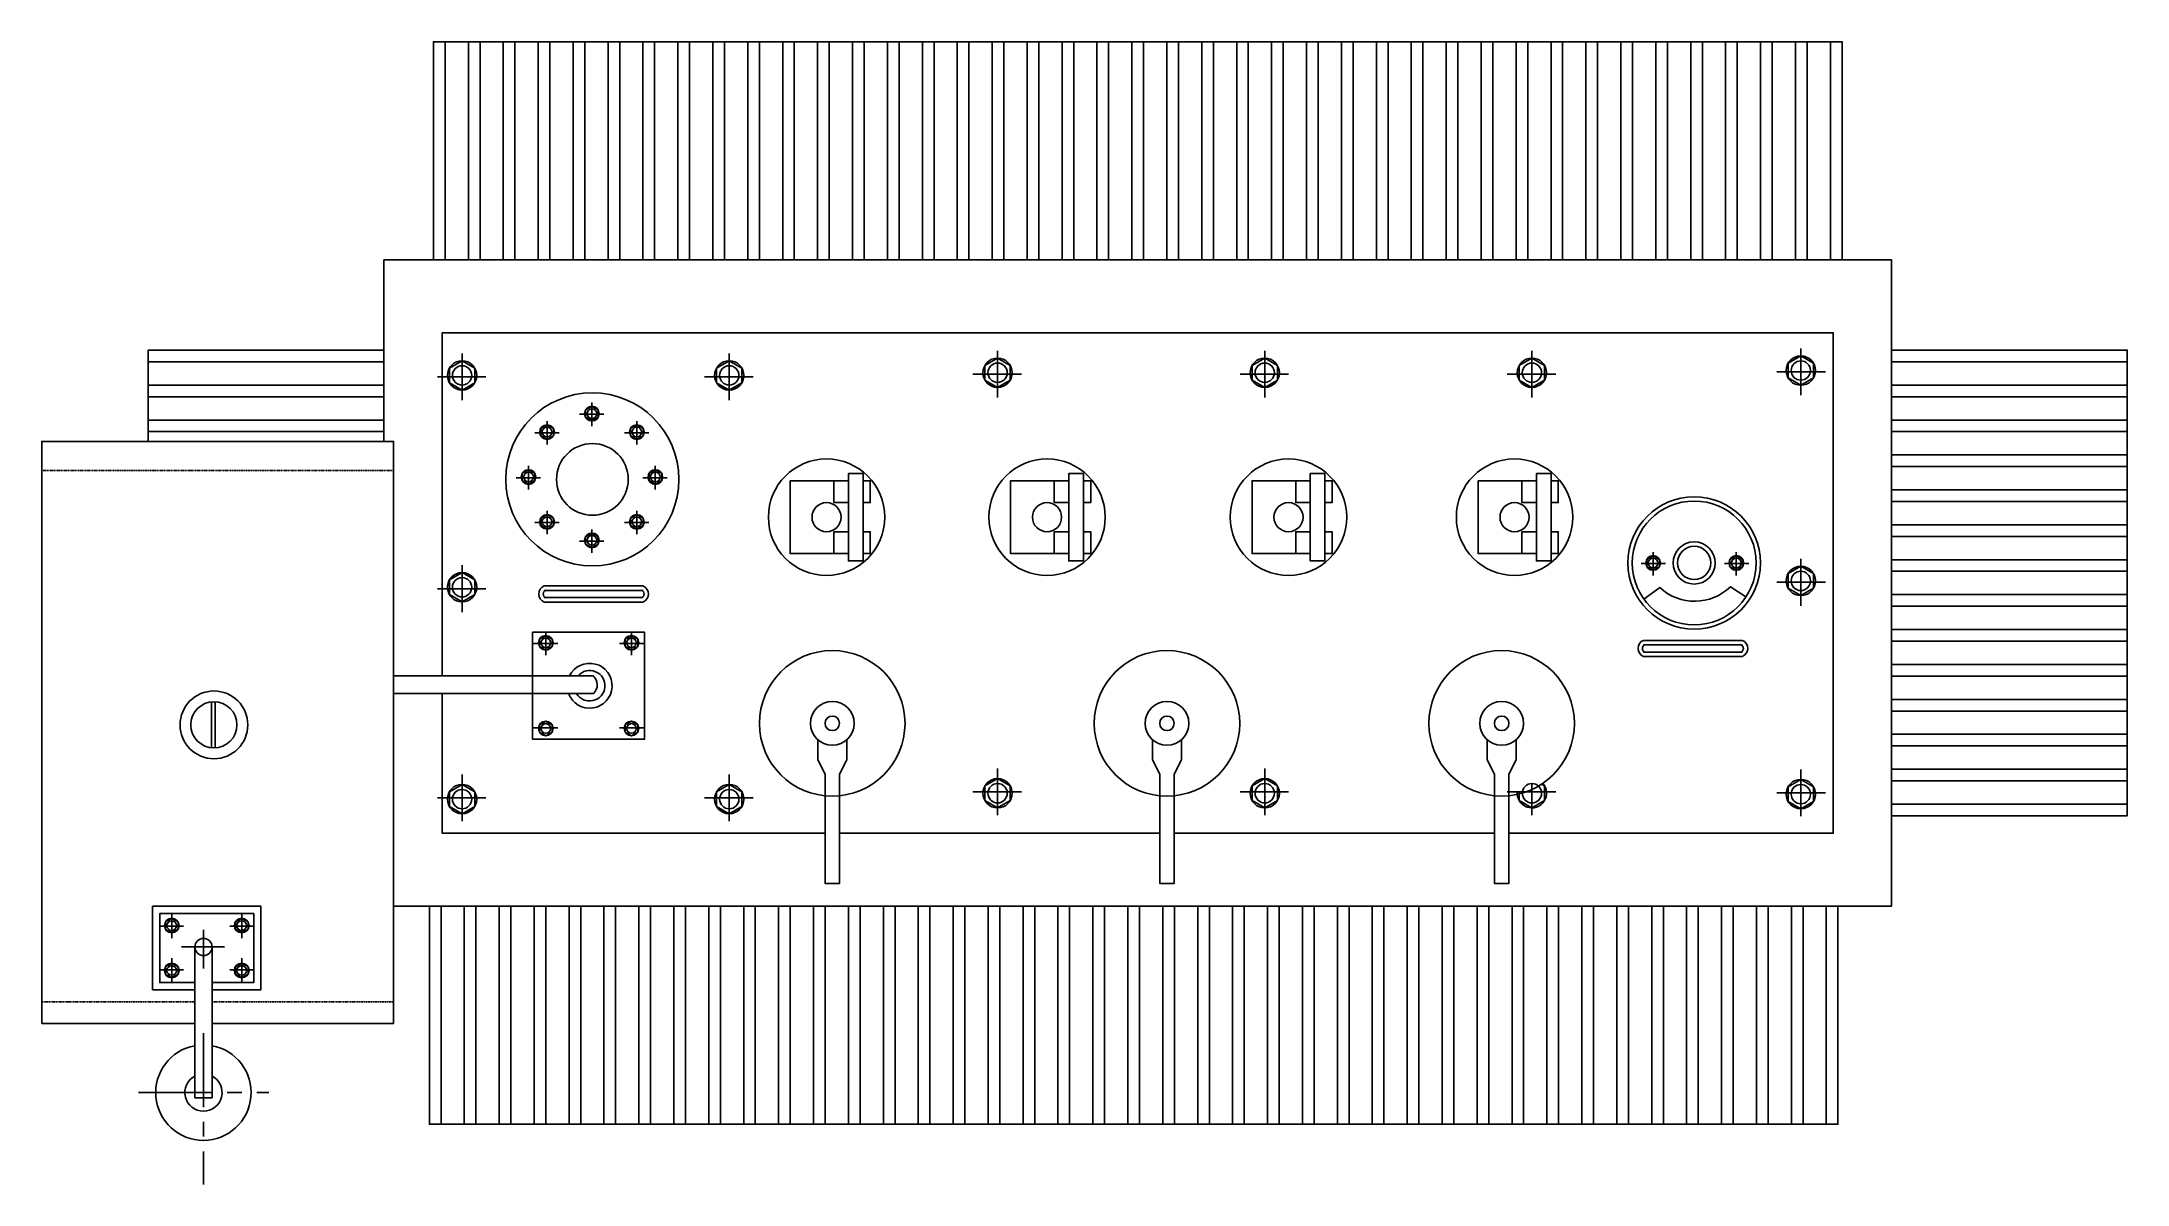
# Model space of a CAD drawing. Header units: millimetres. Extents: x 20927 to 53748, y 38421 to 54891.
# Drawn here: x 47596 to 49388, y 53742 to 54723 of the extents above; entities that cross this region are included whole.
import ezdxf

# ---------------------------------------------------------------- set-up
doc = ezdxf.new("R2010")
doc.units = ezdxf.units.MM
doc.linetypes.add('CENTERX2', pattern=[101.6, 63.5, -12.7, 12.7, -12.7])
doc.linetypes.add('DASHEDX2', pattern=[1.5, 1, -0.5])
doc.layers.add('Btrans.', color=2, linetype='Continuous')
doc.layers.add('HIGHT', color=8, linetype='Continuous')

msp = doc.modelspace()

# ---------------------------------------------------------------- linework, layer by layer
at = {"layer": 'Btrans.'}
msp.add_line((48281.8, 54043.4), (48556.8, 54043.4), dxfattribs=at)
for points in [[(49142.9, 54535.9), (49142.9, 54723.4), (47932.9, 54723.4), (47932.9, 54535.9)], [(47898.7, 53980.9), (49185.4, 53980.9), (49185.4, 54535.9), (47890.4, 54535.9), (47890.4, 54380)], [(48856.8, 54043.4), (49135.4, 54043.4), (49135.4, 54473.4), (47940.4, 54473.4), (47940.4, 54178.5)], [(47687.9, 54380), (47687.9, 54458.4), (47890.4, 54458.4)], [(49185.4, 54058.4), (49387.9, 54058.4), (49387.9, 54458.4), (49185.4, 54458.4)], [(47940.4, 54163.5), (47940.4, 54043.4), (48269.3, 54043.4)], [(48569.3, 54043.4), (48844.3, 54043.4)], [(47929.4, 53980.9), (47929.4, 53793.4), (49139.4, 53793.4), (49139.4, 53980.9)]]:
    msp.add_lwpolyline(points, dxfattribs=at)
at = {"layer": 'HIGHT'}
for p, q in [((47942.9, 54723.4), (47942.9, 54535.9)), ((47962.9, 54723.4), (47962.9, 54535.9)), ((47972.9, 54723.4), (47972.9, 54535.9)), ((47992.9, 54723.4), (47992.9, 54535.9)), ((48002.9, 54723.4), (48002.9, 54535.9)), ((48022.9, 54723.4), (48022.9, 54535.9)), ((48032.9, 54723.4), (48032.9, 54535.9)), ((48052.9, 54723.4), (48052.9, 54535.9)), ((48062.9, 54723.4), (48062.9, 54535.9)), ((48082.9, 54723.4), (48082.9, 54535.9)), ((48092.9, 54723.4), (48092.9, 54535.9)), ((48112.9, 54723.4), (48112.9, 54535.9)), ((48122.9, 54723.4), (48122.9, 54535.9)), ((48142.9, 54723.4), (48142.9, 54535.9)), ((48152.9, 54723.4), (48152.9, 54535.9)), ((48172.9, 54723.4), (48172.9, 54535.9)), ((48182.9, 54723.4), (48182.9, 54535.9)), ((48202.9, 54723.4), (48202.9, 54535.9)), ((48212.9, 54723.4), (48212.9, 54535.9)), ((48232.9, 54723.4), (48232.9, 54535.9)), ((48242.9, 54723.4), (48242.9, 54535.9)), ((48262.9, 54723.4), (48262.9, 54535.9)), ((48272.9, 54723.4), (48272.9, 54535.9)), ((48292.9, 54723.4), (48292.9, 54535.9)), ((48302.9, 54723.4), (48302.9, 54535.9)), ((48322.9, 54723.4), (48322.9, 54535.9)), ((48332.9, 54723.4), (48332.9, 54535.9)), ((48352.9, 54723.4), (48352.9, 54535.9)), ((48362.9, 54723.4), (48362.9, 54535.9)), ((48382.9, 54723.4), (48382.9, 54535.9)), ((48392.9, 54723.4), (48392.9, 54535.9)), ((48412.9, 54723.4), (48412.9, 54535.9)), ((48422.9, 54723.4), (48422.9, 54535.9)), ((48442.9, 54723.4), (48442.9, 54535.9)), ((48452.9, 54723.4), (48452.9, 54535.9)), ((48472.9, 54723.4), (48472.9, 54535.9)), ((48482.9, 54723.4), (48482.9, 54535.9)), ((48502.9, 54723.4), (48502.9, 54535.9)), ((48512.9, 54723.4), (48512.9, 54535.9)), ((48532.9, 54723.4), (48532.9, 54535.9)), ((48542.9, 54723.4), (48542.9, 54535.9)), ((48562.9, 54723.4), (48562.9, 54535.9)), ((48572.9, 54723.4), (48572.9, 54535.9)), ((48592.9, 54723.4), (48592.9, 54535.9)), ((48602.9, 54723.4), (48602.9, 54535.9)), ((48622.9, 54723.4), (48622.9, 54535.9)), ((48632.9, 54723.4), (48632.9, 54535.9)), ((48652.9, 54723.4), (48652.9, 54535.9)), ((48662.9, 54723.4), (48662.9, 54535.9)), ((48682.9, 54723.4), (48682.9, 54535.9)), ((48692.9, 54723.4), (48692.9, 54535.9)), ((48712.9, 54723.4), (48712.9, 54535.9)), ((48722.9, 54723.4), (48722.9, 54535.9)), ((48742.9, 54723.4), (48742.9, 54535.9)), ((48752.9, 54723.4), (48752.9, 54535.9)), ((48772.9, 54723.4), (48772.9, 54535.9)), ((48782.9, 54723.4), (48782.9, 54535.9)), ((48802.9, 54723.4), (48802.9, 54535.9)), ((48812.9, 54723.4), (48812.9, 54535.9)), ((48832.9, 54723.4), (48832.9, 54535.9)), ((48842.9, 54723.4), (48842.9, 54535.9)), ((48862.9, 54723.4), (48862.9, 54535.9)), ((48872.9, 54723.4), (48872.9, 54535.9)), ((48892.9, 54723.4), (48892.9, 54535.9)), ((48902.9, 54723.4), (48902.9, 54535.9)), ((48922.9, 54723.4), (48922.9, 54535.9)), ((48932.9, 54723.4), (48932.9, 54535.9)), ((48952.9, 54723.4), (48952.9, 54535.9)), ((48962.9, 54723.4), (48962.9, 54535.9)), ((48982.9, 54723.4), (48982.9, 54535.9)), ((48992.9, 54723.4), (48992.9, 54535.9)), ((49012.9, 54723.4), (49012.9, 54535.9)), ((49022.9, 54723.4), (49022.9, 54535.9)), ((49042.9, 54723.4), (49042.9, 54535.9)), ((49052.9, 54723.4), (49052.9, 54535.9)), ((49072.9, 54723.4), (49072.9, 54535.9)), ((49082.9, 54723.4), (49082.9, 54535.9)), ((49102.9, 54723.4), (49102.9, 54535.9)), ((49112.9, 54723.4), (49112.9, 54535.9)), ((49132.9, 54723.4), (49132.9, 54535.9)), ((47687.9, 54448.4), (47890.4, 54448.4)), ((49185.4, 54448.4), (49387.9, 54448.4)), ((47687.9, 54428.4), (47890.4, 54428.4)), ((49185.4, 54428.4), (49387.9, 54428.4)), ((47687.9, 54418.4), (47890.4, 54418.4)), ((49185.4, 54418.4), (49387.9, 54418.4)), ((47687.9, 54398.4), (47890.4, 54398.4)), ((49185.4, 54398.4), (49387.9, 54398.4)), ((47687.9, 54388.4), (47890.4, 54388.4)), ((49185.4, 54388.4), (49387.9, 54388.4)), ((49185.4, 54368.4), (49387.9, 54368.4)), ((49185.4, 54358.4), (49387.9, 54358.4)), ((49185.4, 54338.4), (49387.9, 54338.4)), ((49185.4, 54328.4), (49387.9, 54328.4)), ((49185.4, 54308.4), (49387.9, 54308.4)), ((49185.4, 54298.4), (49387.9, 54298.4)), ((49185.4, 54278.4), (49387.9, 54278.4)), ((49185.4, 54268.4), (49387.9, 54268.4)), ((48028.1, 54252), (48112.9, 54252)), ((48986.5, 54254.4), (48972.7, 54244.5)), ((49185.4, 54248.4), (49387.9, 54248.4)), ((48112.9, 54245.8), (48028.1, 54245.8)), ((49185.4, 54238.4), (49387.9, 54238.4)), ((49185.4, 54218.4), (49387.9, 54218.4)), ((48972.4, 54205.3), (49057.2, 54205.3)), ((49057.2, 54199.1), (48972.4, 54199.1)), ((49185.4, 54208.4), (49387.9, 54208.4)), ((47898.7, 54178.5), (48070.4, 54178.5)), ((49185.4, 54188.4), (49387.9, 54188.4)), ((49185.4, 54178.4), (49387.9, 54178.4)), ((47742.3, 54156.2), (47742.3, 54116.8)), ((47745.5, 54156.2), (47745.5, 54116.8)), ((49185.4, 54158.4), (49387.9, 54158.4)), ((49185.4, 54148.4), (49387.9, 54148.4)), ((49185.4, 54128.4), (49387.9, 54128.4)), ((49185.4, 54118.4), (49387.9, 54118.4)), ((49185.4, 54098.4), (49387.9, 54098.4)), ((49185.4, 54088.4), (49387.9, 54088.4)), ((49185.4, 54068.4), (49387.9, 54068.4)), ((47939.4, 53980.9), (47939.4, 53793.4)), ((47959.4, 53980.9), (47959.4, 53793.4)), ((47969.4, 53980.9), (47969.4, 53793.4)), ((47989.4, 53980.9), (47989.4, 53793.4)), ((47999.4, 53980.9), (47999.4, 53793.4)), ((48019.4, 53980.9), (48019.4, 53793.4)), ((48029.4, 53980.9), (48029.4, 53793.4)), ((48049.4, 53980.9), (48049.4, 53793.4)), ((48059.4, 53980.9), (48059.4, 53793.4)), ((48079.4, 53980.9), (48079.4, 53793.4)), ((48089.4, 53980.9), (48089.4, 53793.4)), ((48109.4, 53980.9), (48109.4, 53793.4)), ((48119.4, 53980.9), (48119.4, 53793.4)), ((48139.4, 53980.9), (48139.4, 53793.4)), ((48149.4, 53980.9), (48149.4, 53793.4)), ((48169.4, 53980.9), (48169.4, 53793.4)), ((48179.4, 53980.9), (48179.4, 53793.4)), ((48199.4, 53980.9), (48199.4, 53793.4)), ((48209.4, 53980.9), (48209.4, 53793.4)), ((48229.4, 53980.9), (48229.4, 53793.4)), ((48239.4, 53980.9), (48239.4, 53793.4)), ((48259.4, 53980.9), (48259.4, 53793.4)), ((48269.4, 53980.9), (48269.4, 53793.4)), ((48289.4, 53980.9), (48289.4, 53793.4)), ((48299.4, 53980.9), (48299.4, 53793.4)), ((48319.4, 53980.9), (48319.4, 53793.4)), ((48329.4, 53980.9), (48329.4, 53793.4)), ((48349.4, 53980.9), (48349.4, 53793.4)), ((48359.4, 53980.9), (48359.4, 53793.4)), ((48379.4, 53980.9), (48379.4, 53793.4)), ((48389.4, 53980.9), (48389.4, 53793.4)), ((48409.4, 53980.9), (48409.4, 53793.4)), ((48419.4, 53980.9), (48419.4, 53793.4)), ((48439.4, 53980.9), (48439.4, 53793.4)), ((48449.4, 53980.9), (48449.4, 53793.4)), ((48469.4, 53980.9), (48469.4, 53793.4)), ((48479.4, 53980.9), (48479.4, 53793.4)), ((48499.4, 53980.9), (48499.4, 53793.4)), ((48509.4, 53980.9), (48509.4, 53793.4)), ((48529.4, 53980.9), (48529.4, 53793.4)), ((48539.4, 53980.9), (48539.4, 53793.4)), ((48559.4, 53980.9), (48559.4, 53793.4)), ((48569.4, 53980.9), (48569.4, 53793.4)), ((48589.4, 53980.9), (48589.4, 53793.4)), ((48599.4, 53980.9), (48599.4, 53793.4)), ((48619.4, 53980.9), (48619.4, 53793.4)), ((48629.4, 53980.9), (48629.4, 53793.4)), ((48649.4, 53980.9), (48649.4, 53793.4)), ((48659.4, 53980.9), (48659.4, 53793.4)), ((48679.4, 53980.9), (48679.4, 53793.4)), ((48689.4, 53980.9), (48689.4, 53793.4)), ((48709.4, 53980.9), (48709.4, 53793.4)), ((48719.4, 53980.9), (48719.4, 53793.4)), ((48739.4, 53980.9), (48739.4, 53793.4)), ((48749.4, 53980.9), (48749.4, 53793.4)), ((48769.4, 53980.9), (48769.4, 53793.4)), ((48779.4, 53980.9), (48779.4, 53793.4)), ((48799.4, 53980.9), (48799.4, 53793.4)), ((48809.4, 53980.9), (48809.4, 53793.4)), ((48829.4, 53980.9), (48829.4, 53793.4)), ((48839.4, 53980.9), (48839.4, 53793.4)), ((48859.4, 53980.9), (48859.4, 53793.4)), ((48869.4, 53980.9), (48869.4, 53793.4)), ((48889.4, 53980.9), (48889.4, 53793.4)), ((48899.4, 53980.9), (48899.4, 53793.4)), ((48919.4, 53980.9), (48919.4, 53793.4)), ((48929.4, 53980.9), (48929.4, 53793.4)), ((48949.4, 53980.9), (48949.4, 53793.4)), ((48959.4, 53980.9), (48959.4, 53793.4)), ((48979.4, 53980.9), (48979.4, 53793.4)), ((48989.4, 53980.9), (48989.4, 53793.4)), ((49009.4, 53980.9), (49009.4, 53793.4)), ((49019.4, 53980.9), (49019.4, 53793.4)), ((49039.4, 53980.9), (49039.4, 53793.4)), ((49049.4, 53980.9), (49049.4, 53793.4)), ((49069.4, 53980.9), (49069.4, 53793.4)), ((49079.4, 53980.9), (49079.4, 53793.4)), ((49099.4, 53980.9), (49099.4, 53793.4)), ((49109.4, 53980.9), (49109.4, 53793.4)), ((49129.4, 53980.9), (49129.4, 53793.4))]:
    msp.add_line(p, q, dxfattribs=at)
at = {"layer": 'HIGHT', "linetype": 'CENTERX2'}
for p, q in [((47957.5, 54455.5), (47957.5, 54415.3)), ((48187, 54455.5), (48187, 54415.3)), ((48417.5, 54457.8), (48417.5, 54417.6)), ((48647, 54457.8), (48647, 54417.6)), ((48876.5, 54457.8), (48876.5, 54417.6)), ((49107.5, 54459.8), (49107.5, 54419.6)), ((47936.3, 54435.4), (47978, 54435.4)), ((48165.8, 54435.4), (48207.5, 54435.4)), ((48396.3, 54437.7), (48438, 54437.7)), ((48625.8, 54437.7), (48667.5, 54437.7)), ((48855.3, 54437.7), (48897, 54437.7)), ((49128.7, 54439.7), (49087, 54439.7)), ((48069, 54413.4), (48069, 54393.2)), ((48030.5, 54397.4), (48030.5, 54377.3)), ((48058.4, 54403.3), (48079.3, 54403.3)), ((48107.6, 54397.4), (48107.6, 54377.3)), ((48019.9, 54387.3), (48040.8, 54387.3)), ((48096.9, 54387.3), (48117.8, 54387.3)), ((48014.6, 54358.9), (48014.6, 54338.8)), ((48123.5, 54358.9), (48123.5, 54338.8)), ((48004, 54348.8), (48024.8, 54348.8)), ((48112.9, 54348.8), (48133.7, 54348.8)), ((48030.5, 54320.4), (48030.5, 54300.3)), ((48107.6, 54320.4), (48107.6, 54300.3)), ((48019.9, 54310.3), (48040.8, 54310.3)), ((48069, 54304.4), (48069, 54284.3)), ((48096.9, 54310.3), (48117.8, 54310.3)), ((48058.4, 54294.4), (48079.3, 54294.4)), ((48980.6, 54285), (48980.6, 54264.9)), ((49052.1, 54285), (49052.1, 54264.9)), ((47957.5, 54273.6), (47957.5, 54233.4)), ((48991.2, 54275), (48970.4, 54275)), ((49062.7, 54275), (49041.8, 54275)), ((49107.5, 54279.1), (49107.5, 54238.9)), ((47936.3, 54253.5), (47978, 54253.5)), ((49128.7, 54259), (49087, 54259)), ((48029.4, 54216.4), (48029.4, 54196.3)), ((48103, 54216.4), (48103, 54196.3)), ((48018.8, 54206.3), (48039.7, 54206.3)), ((48113.6, 54206.3), (48092.8, 54206.3)), ((48018.8, 54134), (48039.7, 54134)), ((48113.6, 54134), (48092.8, 54134)), ((47957.5, 54053.8), (47957.5, 54094)), ((48187, 54053.8), (48187, 54094)), ((48417.5, 54058.9), (48417.5, 54099.1)), ((48647, 54058.9), (48647, 54099.1)), ((49107.5, 54058.1), (49107.5, 54098.3)), ((47936.3, 54073.9), (47978, 54073.9)), ((48165.8, 54073.9), (48207.5, 54073.9)), ((48396.3, 54079), (48438, 54079)), ((48625.8, 54079), (48667.5, 54079)), ((48855.3, 54079), (48897, 54079)), ((48876.5, 54058.9), (48876.5, 54086.1)), ((49128.7, 54078.2), (49087, 54078.2)), ((47697.5, 53963.5), (47718.3, 53963.5)), ((47708.1, 53973.5), (47708.1, 53953.4)), ((47778.8, 53963.5), (47758, 53963.5)), ((47768.2, 53973.5), (47768.2, 53953.4)), ((47716.4, 53945.7), (47753.4, 53945.7)), ((47735.4, 53960.3), (47735.4, 53927.1)), ((47697.5, 53926.1), (47718.3, 53926.1)), ((47708.1, 53916), (47708.1, 53936.1)), ((47778.8, 53926.1), (47758, 53926.1)), ((47768.2, 53916), (47768.2, 53936.1)), ((47735.3, 53871.7), (47735.3, 53741.8)), ((47679.5, 53820.6), (47791.5, 53820.6))]:
    msp.add_line(p, q, dxfattribs=at)
at = {"layer": 'HIGHT', "linetype": 'DASHEDX2'}
for p, q in [((47898.7, 54355), (47596.4, 54355)), ((47596.4, 53898.7), (47727.9, 53898.7)), ((47742.8, 53898.7), (47898.7, 53898.7))]:
    msp.add_line(p, q, dxfattribs=at)
at = {"layer": 'HIGHT'}
for points in [[(47957.5, 54424.1), (47968.4, 54430.4), (47968.4, 54442.9), (47957.5, 54449.2), (47946.6, 54442.9), (47946.6, 54430.4)], [(48187, 54424.1), (48197.9, 54430.4), (48197.9, 54442.9), (48187, 54449.2), (48176.1, 54442.9), (48176.1, 54430.4)], [(48417.5, 54426.4), (48428.4, 54432.7), (48428.4, 54445.2), (48417.5, 54451.5), (48406.6, 54445.2), (48406.6, 54432.7)], [(48647, 54426.4), (48657.9, 54432.7), (48657.9, 54445.2), (48647, 54451.5), (48636.1, 54445.2), (48636.1, 54432.7)], [(48876.5, 54426.4), (48887.4, 54432.7), (48887.4, 54445.2), (48876.5, 54451.5), (48865.6, 54445.2), (48865.6, 54432.7)], [(49107.5, 54428.4), (49096.6, 54434.7), (49096.6, 54447.2), (49107.5, 54453.5), (49118.4, 54447.2), (49118.4, 54434.7)], [(48069, 54397.6), (48074.5, 54400.8), (48074.5, 54407.1), (48069, 54410.2), (48063.6, 54407.1), (48063.6, 54400.8)], [(48030.5, 54381.7), (48036, 54384.8), (48036, 54391.1), (48030.5, 54394.2), (48025.1, 54391.1), (48025.1, 54384.8)], [(48107.6, 54381.7), (48113, 54384.8), (48113, 54391.1), (48107.6, 54394.2), (48102.1, 54391.1), (48102.1, 54384.8)], [(48014.6, 54343.1), (48020, 54346.3), (48020, 54352.6), (48014.6, 54355.7), (48009.1, 54352.6), (48009.1, 54346.3)], [(48123.5, 54343.1), (48129, 54346.3), (48129, 54352.6), (48123.5, 54355.7), (48118.1, 54352.6), (48118.1, 54346.3)], [(48301.9, 54352.4), (48301.9, 54277.4), (48289.4, 54277.4), (48289.4, 54352.4)], [(48491.2, 54352.4), (48491.2, 54277.4), (48478.7, 54277.4), (48478.7, 54352.4)], [(48698.6, 54352.4), (48698.6, 54277.4), (48686.1, 54277.4), (48686.1, 54352.4)], [(48892.9, 54352.4), (48892.9, 54277.4), (48880.4, 54277.4), (48880.4, 54352.4)], [(48030.5, 54304.6), (48036, 54307.8), (48036, 54314.1), (48030.5, 54317.2), (48025.1, 54314.1), (48025.1, 54307.8)], [(48107.6, 54304.6), (48113, 54307.8), (48113, 54314.1), (48107.6, 54317.2), (48102.1, 54314.1), (48102.1, 54307.8)], [(48069, 54288.7), (48074.5, 54291.8), (48074.5, 54298.1), (48069, 54301.3), (48063.6, 54298.1), (48063.6, 54291.8)], [(47957.5, 54242.1), (47968.4, 54248.4), (47968.4, 54261), (47957.5, 54267.3), (47946.6, 54261), (47946.6, 54248.4)], [(48980.6, 54269.3), (48975.2, 54272.4), (48975.2, 54278.7), (48980.6, 54281.9), (48986.1, 54278.7), (48986.1, 54272.4)], [(49052.1, 54269.3), (49046.6, 54272.4), (49046.6, 54278.7), (49052.1, 54281.9), (49057.5, 54278.7), (49057.5, 54272.4)], [(49107.5, 54247.6), (49096.6, 54253.9), (49096.6, 54266.5), (49107.5, 54272.8), (49118.4, 54266.5), (49118.4, 54253.9)], [(48018.1, 54216.1), (48114.3, 54216.1), (48114.3, 54124.2), (48018.1, 54124.2)], [(48029.4, 54200.7), (48034.9, 54203.8), (48034.9, 54210.1), (48029.4, 54213.2), (48024, 54210.1), (48024, 54203.8)], [(48103, 54200.7), (48097.6, 54203.8), (48097.6, 54210.1), (48103, 54213.2), (48108.5, 54210.1), (48108.5, 54203.8)], [(48029.4, 54139.7), (48034.9, 54136.5), (48034.9, 54130.2), (48029.4, 54127.1), (48024, 54130.2), (48024, 54136.5)], [(48103, 54139.7), (48097.6, 54136.5), (48097.6, 54130.2), (48103, 54127.1), (48108.5, 54130.2), (48108.5, 54136.5)], [(48417.5, 54090.4), (48428.4, 54084.1), (48428.4, 54071.5), (48417.5, 54065.2), (48406.6, 54071.5), (48406.6, 54084.1)], [(48647, 54090.4), (48657.9, 54084.1), (48657.9, 54071.5), (48647, 54065.2), (48636.1, 54071.5), (48636.1, 54084.1)], [(49107.5, 54089.6), (49096.6, 54083.3), (49096.6, 54070.7), (49107.5, 54064.4), (49118.4, 54070.7), (49118.4, 54083.3)], [(47957.5, 54085.3), (47968.4, 54079), (47968.4, 54066.4), (47957.5, 54060.1), (47946.6, 54066.4), (47946.6, 54079)], [(48187, 54085.3), (48197.9, 54079), (48197.9, 54066.4), (48187, 54060.1), (48176.1, 54066.4), (48176.1, 54079)], [(47708.1, 53957.8), (47713.6, 53960.9), (47713.6, 53967.2), (47708.1, 53970.4), (47702.7, 53967.2), (47702.7, 53960.9)], [(47768.2, 53957.8), (47762.8, 53960.9), (47762.8, 53967.2), (47768.2, 53970.4), (47773.7, 53967.2), (47773.7, 53960.9)], [(47708.1, 53931.7), (47713.6, 53928.6), (47713.6, 53922.3), (47708.1, 53919.2), (47702.7, 53922.3), (47702.7, 53928.6)], [(47768.2, 53931.7), (47762.8, 53928.6), (47762.8, 53922.3), (47768.2, 53919.2), (47773.7, 53922.3), (47773.7, 53928.6)]]:
    msp.add_lwpolyline(points, close=True, dxfattribs=at)
for points in [[(47742.8, 53880), (47898.7, 53880), (47898.7, 54380), (47596.4, 54380), (47596.4, 53880), (47727.9, 53880)], [(48289.4, 54346.2), (48239.4, 54346.2), (48239.4, 54283.7), (48289.4, 54283.7)], [(48289.4, 54327.4), (48276.9, 54327.4), (48276.9, 54346.2)], [(48301.9, 54346.2), (48308.1, 54346.2), (48308.1, 54327.4), (48301.9, 54327.4)], [(48478.7, 54346.2), (48428.7, 54346.2), (48428.7, 54283.7), (48478.7, 54283.7)], [(48478.7, 54327.4), (48466.2, 54327.4), (48466.2, 54346.2)], [(48491.2, 54346.2), (48497.5, 54346.2), (48497.5, 54327.4), (48491.2, 54327.4)], [(48686.1, 54346.2), (48636.1, 54346.2), (48636.1, 54283.7), (48686.1, 54283.7)], [(48686.1, 54327.4), (48673.6, 54327.4), (48673.6, 54346.2)], [(48698.6, 54346.2), (48704.9, 54346.2), (48704.9, 54327.4), (48698.6, 54327.4)], [(48880.4, 54346.2), (48830.4, 54346.2), (48830.4, 54283.7), (48880.4, 54283.7)], [(48880.4, 54327.4), (48867.9, 54327.4), (48867.9, 54346.2)], [(48892.9, 54346.2), (48899.1, 54346.2), (48899.1, 54327.4), (48892.9, 54327.4)], [(48276.9, 54283.7), (48276.9, 54302.4), (48289.4, 54302.4)], [(48301.9, 54283.7), (48308.1, 54283.7), (48308.1, 54302.4), (48301.9, 54302.4)], [(48466.2, 54283.7), (48466.2, 54302.4), (48478.7, 54302.4)], [(48491.2, 54283.7), (48497.5, 54283.7), (48497.5, 54302.4), (48491.2, 54302.4)], [(48673.6, 54283.7), (48673.6, 54302.4), (48686.1, 54302.4)], [(48698.6, 54283.7), (48704.9, 54283.7), (48704.9, 54302.4), (48698.6, 54302.4)], [(48867.9, 54283.7), (48867.9, 54302.4), (48880.4, 54302.4)], [(48892.9, 54283.7), (48899.1, 54283.7), (48899.1, 54302.4), (48892.9, 54302.4)], [(48288, 54123.9), (48288, 54106.6), (48281.8, 54094.1), (48281.8, 54000.3), (48269.3, 54000.3), (48269.3, 54094.1), (48263, 54106.6), (48263, 54123.9)], [(48550.5, 54123.9), (48550.5, 54106.6), (48556.8, 54094.1), (48556.8, 54000.3), (48569.3, 54000.3), (48569.3, 54094.1), (48575.5, 54106.6), (48575.5, 54123.9)], [(48838, 54123.9), (48838, 54106.6), (48844.3, 54094.1), (48844.3, 54000.3), (48856.8, 54000.3), (48856.8, 54094.1), (48863, 54106.6), (48863, 54123.9)], [(48884.8, 54085.6), (48887.4, 54084.1), (48887.4, 54071.5), (48876.5, 54065.2), (48865.6, 54071.5), (48865.6, 54079)], [(47727.9, 53908.9), (47691.6, 53908.9), (47691.6, 53980.7), (47784.7, 53980.7), (47784.7, 53908.9), (47742.8, 53908.9)], [(47727.9, 53915.1), (47697.8, 53915.1), (47697.8, 53974.4), (47778.5, 53974.4), (47778.5, 53915.1), (47742.8, 53915.1)], [(47742.8, 53945.7), (47742.8, 53816.2), (47727.9, 53816.2), (47727.9, 53945.7)]]:
    msp.add_lwpolyline(points, dxfattribs=at)
for points in [[(48112.9, 54242), (48028.1, 54242, -0.686948), (48028.1, 54255.8), (48112.9, 54255.8, -0.686948)], [(49057.2, 54195.3), (48972.4, 54195.3, -0.686948), (48972.4, 54209.1), (49057.2, 54209.1, -0.686948)]]:
    msp.add_lwpolyline(points, format="xyb", close=True, dxfattribs=at)
for points in [[(48986.5, 54254.4, 0.399758), (49047, 54255.2), (49060.4, 54246.4)], [(48070.2, 54178.5, -0.438888), (48070.4, 54163.5), (47898.7, 54163.5)]]:
    msp.add_lwpolyline(points, format="xyb", dxfattribs=at)
for centre, radius in [((47957.5, 54436.7), 12.6), ((48187, 54436.7), 12.6), ((48417.5, 54439), 12.6), ((48417.5, 54439), 8.3), ((48647, 54439), 12.6), ((48647, 54439), 8.3), ((48876.5, 54439), 12.6), ((48876.5, 54439), 8.3), ((49107.5, 54440.9), 12.6), ((49107.5, 54440.9), 8.3), ((47957.5, 54436.7), 8.3), ((48187, 54436.7), 8.3), ((48069.4, 54347.4), 74.3), ((48069, 54403.9), 6.29), ((48030.5, 54388), 6.29), ((48030.5, 54388), 4.15), ((48069, 54403.9), 4.15), ((48107.6, 54388), 6.29), ((48107.6, 54388), 4.15), ((48069.4, 54347.4), 30.8), ((48270.6, 54314.9), 50), ((48460, 54314.9), 50), ((48667.4, 54314.9), 50), ((48861.6, 54314.9), 50), ((48014.6, 54349.4), 6.29), ((48014.6, 54349.4), 4.15), ((48123.5, 54349.4), 6.29), ((48123.5, 54349.4), 4.15), ((48270.6, 54314.9), 12.5), ((48460, 54314.9), 12.5), ((48667.4, 54314.9), 12.5), ((48861.6, 54314.9), 12.5), ((49015.9, 54275.6), 56.9), ((49015.9, 54275.6), 53.2), ((48030.5, 54310.9), 6.29), ((48030.5, 54310.9), 4.15), ((48107.6, 54310.9), 6.29), ((48107.6, 54310.9), 4.15), ((48069, 54295), 6.29), ((48069, 54295), 4.15), ((49015.9, 54275.6), 18.1), ((49015.9, 54275.6), 14.3), ((47957.5, 54254.7), 12.6), ((48980.6, 54275.6), 6.29), ((48980.6, 54275.6), 4.15), ((49052.1, 54275.6), 6.29), ((49052.1, 54275.6), 4.15), ((49107.5, 54260.2), 12.6), ((49107.5, 54260.2), 8.3), ((47957.5, 54254.7), 8.3), ((48029.4, 54207), 6.29), ((48103, 54207), 6.29), ((48029.4, 54207), 4.15), ((48103, 54207), 4.15), ((48275.5, 54137.8), 62.5), ((48563, 54137.8), 62.5), ((48850.5, 54137.8), 62.5), ((47744.3, 54136.5), 29.1), ((47744.3, 54136.5), 19.8), ((48275.5, 54137.8), 18.8), ((48275.5, 54137.8), 6.25), ((48563, 54137.8), 18.8), ((48563, 54137.8), 6.25), ((48850.5, 54137.8), 18.8), ((48850.5, 54137.8), 6.25), ((48029.4, 54133.4), 6.29), ((48029.4, 54133.4), 4.15), ((48103, 54133.4), 6.29), ((48103, 54133.4), 4.15), ((48417.5, 54077.8), 12.6), ((48647, 54077.8), 12.6), ((49107.5, 54077), 12.6), ((47957.5, 54072.7), 12.6), ((47957.5, 54072.7), 8.3), ((48187, 54072.7), 12.6), ((48187, 54072.7), 8.3), ((48417.5, 54077.8), 8.3), ((48647, 54077.8), 8.3), ((48876.5, 54077.8), 8.3), ((49107.5, 54077), 8.3), ((47708.1, 53964.1), 6.29), ((47708.1, 53964.1), 4.15), ((47768.2, 53964.1), 6.29), ((47768.2, 53964.1), 4.15), ((47735.4, 53945.7), 7.35), ((47708.1, 53925.5), 6.29), ((47708.1, 53925.5), 4.15), ((47768.2, 53925.5), 6.29), ((47768.2, 53925.5), 4.15)]:
    msp.add_circle(centre, radius, dxfattribs=at)
for centre, radius, start, end in [((48030.8, 54248.9), 3.62, 111.0259, 248.9741), ((48110.3, 54248.9), 3.62, 291.0259, 68.9741), ((48975, 54202.2), 3.62, 111.0259, 248.9741), ((49054.5, 54202.2), 3.62, 291.0259, 68.9741), ((48067.1, 54170.1), 19.3, 199.8516, 153.9998), ((48067.1, 54170.1), 13.1, 210.1125, 139.6355), ((48876.5, 54077.8), 12.6, 174.478, 42.4647), ((47735.3, 53820.6), 41, 100.4908, 79.5277), ((47735.3, 53820.6), 16, 117.8642, 62.1886)]:
    msp.add_arc(centre, radius, start, end, dxfattribs=at)

doc.saveas('drawing.dxf')
